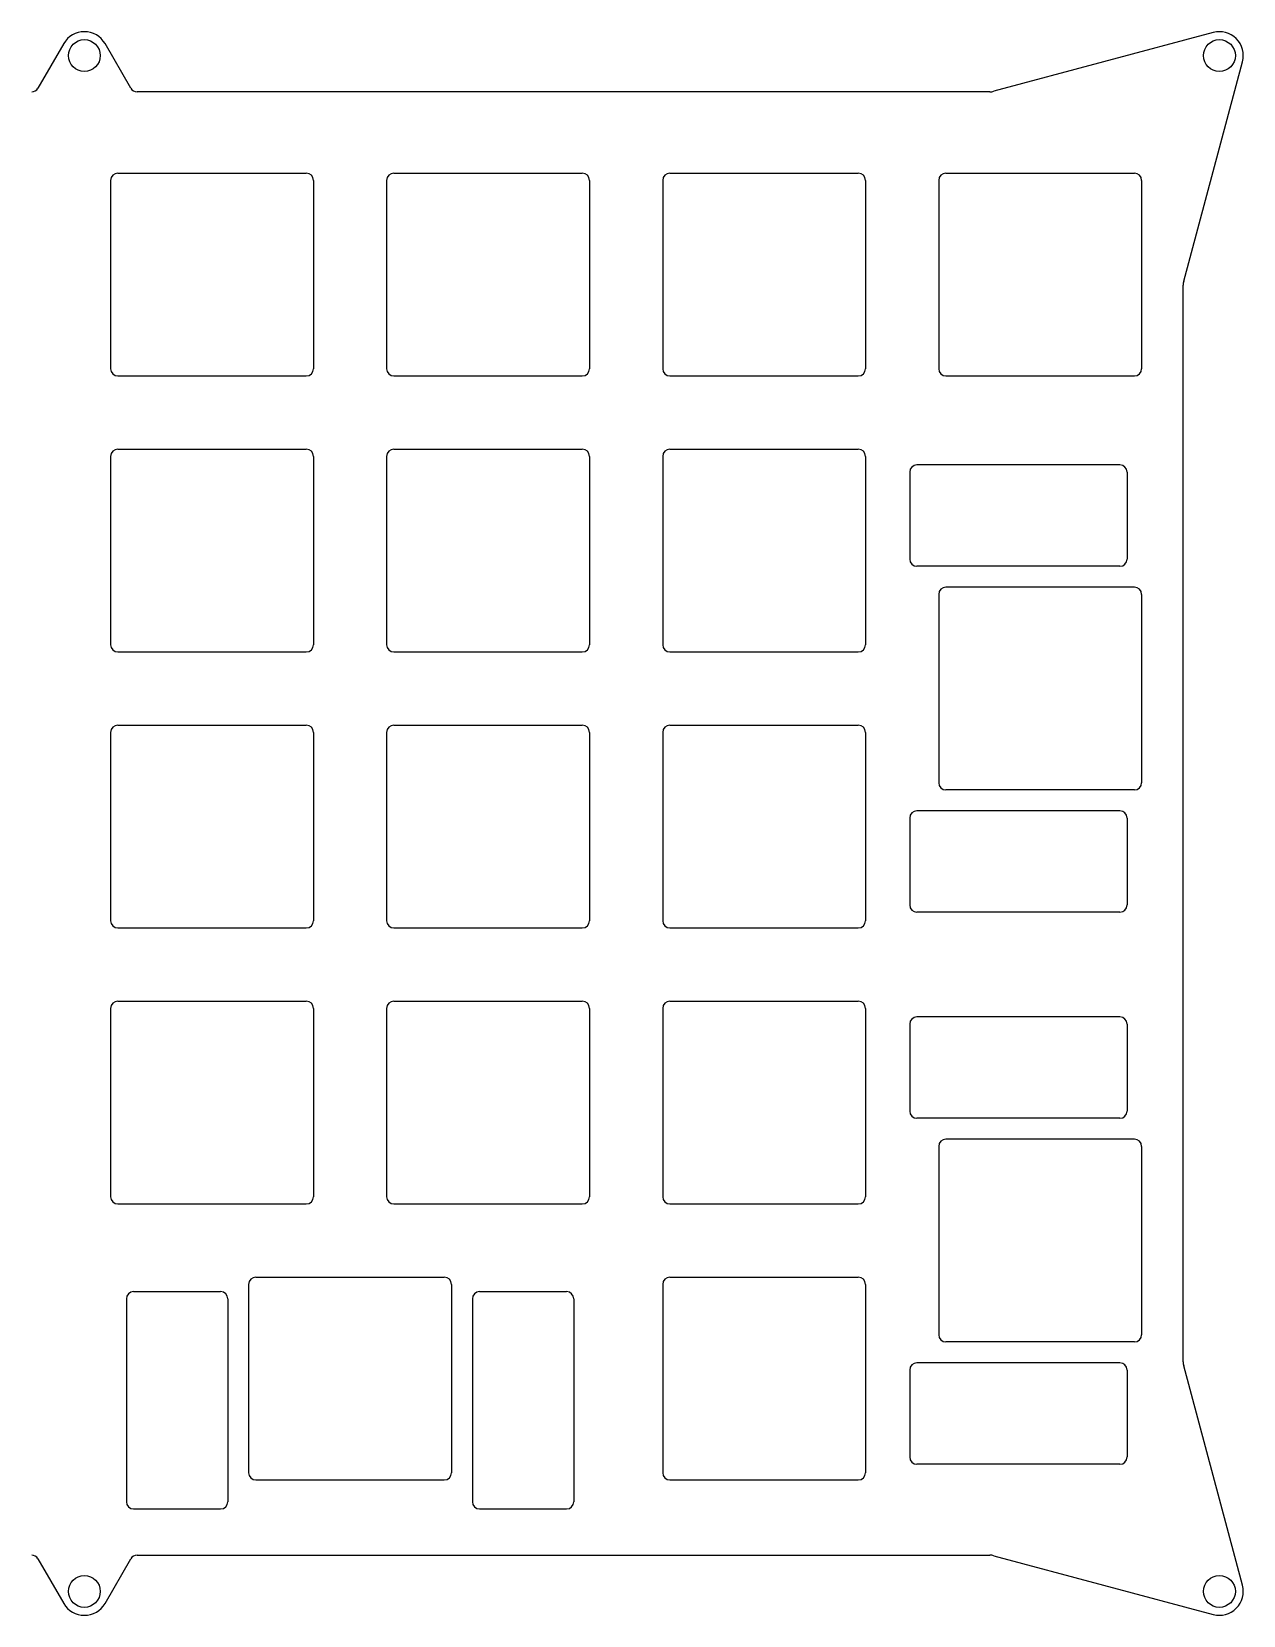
# Model space of a CAD drawing. Header units: millimetres. Extents: x -1 to 508, y -113 to 820.
# Drawn here: x 424.3 to 507.9, y 710.7 to 820 of the extents above; entities that cross this region are included whole.
import ezdxf

# ---------------------------------------------------------------- set-up
doc = ezdxf.new("R2010")
doc.units = ezdxf.units.MM
doc.header["$MEASUREMENT"] = 0
doc.layers.get('0').update_dxf_attribs({"linetype": 'CONTINUOUS'})

msp = doc.modelspace()

# ---------------------------------------------------------------- linework, layer by layer
at = {"linetype": 'Continuous'}
for p, q in [((505.83229, 819.95055), (490.68127, 815.89084)), ((426.49765, 819.18177), (424.7223, 816.10677)), ((431.13089, 816.10677), (429.35553, 819.18177)), ((503.79325, 802.77841), (507.84328, 817.93236)), ((490.42246, 815.85677), (431.5639, 815.85677)), ((503.75935, 728.19096), (503.75935, 802.52021)), ((507.85312, 712.78112), (503.79342, 727.93214)), ((431.5639, 714.85407), (490.42246, 714.85407)), ((424.7223, 714.60407), (426.49765, 711.52907)), ((429.35553, 711.52907), (431.13089, 714.60407)), ((490.68127, 714.82), (505.83229, 710.76029))]:
    msp.add_line(p, q, dxfattribs=at)
for p, q in [((430.23815, 810.245), (443.23815, 810.245)), ((449.28815, 810.245), (462.28815, 810.245)), ((468.33815, 810.245), (481.33815, 810.245)), ((487.38815, 810.245), (500.38815, 810.245)), ((429.73815, 809.745), (429.73815, 796.745)), ((443.73815, 809.745), (443.73815, 796.745)), ((448.78815, 809.745), (448.78815, 796.745)), ((462.78815, 809.745), (462.78815, 796.745)), ((467.83815, 809.745), (467.83815, 796.745)), ((481.83815, 809.745), (481.83815, 796.745)), ((486.88815, 809.745), (486.88815, 796.745)), ((500.88815, 809.745), (500.88815, 796.745)), ((430.23815, 796.245), (443.23815, 796.245)), ((449.28815, 796.245), (462.28815, 796.245)), ((468.33815, 796.245), (481.33815, 796.245)), ((487.38815, 796.245), (500.38815, 796.245)), ((429.73815, 790.695), (429.73815, 777.695)), ((430.23815, 791.195), (443.23815, 791.195)), ((443.73815, 790.695), (443.73815, 777.695)), ((448.78815, 790.695), (448.78815, 777.695)), ((449.28815, 791.195), (462.28815, 791.195)), ((462.78815, 790.695), (462.78815, 777.695)), ((467.83815, 790.695), (467.83815, 777.695)), ((468.33815, 791.195), (481.33815, 791.195)), ((481.83815, 790.695), (481.83815, 777.695)), ((484.88815, 789.608), (484.88815, 783.608)), ((499.38815, 790.108), (485.38815, 790.108)), ((499.88815, 789.608), (499.88815, 783.608)), ((499.38815, 783.108), (485.38815, 783.108)), ((500.38815, 781.67), (487.38815, 781.67)), ((486.88815, 781.17), (486.88815, 768.17)), ((500.88815, 781.17), (500.88815, 768.17)), ((430.23815, 777.195), (443.23815, 777.195)), ((449.28815, 777.195), (462.28815, 777.195)), ((468.33815, 777.195), (481.33815, 777.195)), ((430.23815, 772.145), (443.23815, 772.145)), ((449.28815, 772.145), (462.28815, 772.145)), ((468.33815, 772.145), (481.33815, 772.145)), ((429.73815, 771.645), (429.73815, 758.645)), ((443.73815, 771.645), (443.73815, 758.645)), ((448.78815, 771.645), (448.78815, 758.645)), ((462.78815, 771.645), (462.78815, 758.645)), ((467.83815, 771.645), (467.83815, 758.645)), ((481.83815, 771.645), (481.83815, 758.645)), ((500.38815, 767.67), (487.38815, 767.67)), ((499.38815, 766.232), (485.38815, 766.232)), ((484.88815, 765.732), (484.88815, 759.732)), ((499.88815, 765.732), (499.88815, 759.732)), ((499.38815, 759.232), (485.38815, 759.232)), ((430.23815, 758.145), (443.23815, 758.145)), ((449.28815, 758.145), (462.28815, 758.145)), ((468.33815, 758.145), (481.33815, 758.145)), ((429.73815, 752.595), (429.73815, 739.595)), ((430.23815, 753.095), (443.23815, 753.095)), ((443.73815, 752.595), (443.73815, 739.595)), ((448.78815, 752.595), (448.78815, 739.595)), ((449.28815, 753.095), (462.28815, 753.095)), ((462.78815, 752.595), (462.78815, 739.595)), ((467.83815, 752.595), (467.83815, 739.595)), ((468.33815, 753.095), (481.33815, 753.095)), ((481.83815, 752.595), (481.83815, 739.595)), ((484.88815, 751.508), (484.88815, 745.508)), ((499.38815, 752.008), (485.38815, 752.008)), ((499.88815, 751.508), (499.88815, 745.508)), ((499.38815, 745.008), (485.38815, 745.008)), ((500.38815, 743.57), (487.38815, 743.57)), ((486.88815, 743.07), (486.88815, 730.07)), ((500.88815, 743.07), (500.88815, 730.07)), ((430.23815, 739.095), (443.23815, 739.095)), ((449.28815, 739.095), (462.28815, 739.095)), ((468.33815, 739.095), (481.33815, 739.095)), ((439.26315, 733.545), (439.26315, 720.545)), ((439.76315, 734.045), (452.76315, 734.045)), ((453.26315, 733.545), (453.26315, 720.545)), ((467.83815, 733.545), (467.83815, 720.545)), ((468.33815, 734.045), (481.33815, 734.045)), ((481.83815, 733.545), (481.83815, 720.545)), ((430.82515, 732.545), (430.82515, 718.545)), ((431.32515, 733.045), (437.32515, 733.045)), ((437.82515, 732.545), (437.82515, 718.545)), ((454.70115, 732.545), (454.70115, 718.545)), ((455.20115, 733.045), (461.20115, 733.045)), ((461.70115, 732.545), (461.70115, 718.545)), ((500.38815, 729.57), (487.38815, 729.57)), ((499.38815, 728.132), (485.38815, 728.132)), ((484.88815, 727.632), (484.88815, 721.632)), ((499.88815, 727.632), (499.88815, 721.632)), ((499.38815, 721.132), (485.38815, 721.132)), ((439.76315, 720.045), (452.76315, 720.045)), ((468.33815, 720.045), (481.33815, 720.045)), ((431.32515, 718.045), (437.32515, 718.045)), ((455.20115, 718.045), (461.20115, 718.045))]:
    msp.add_line(p, q)
for centre in [(427.92659, 818.35677), (506.25935, 818.35677), (427.92659, 712.35407), (506.25935, 712.35407)]:
    msp.add_circle(centre, 1.1, dxfattribs=at)
for centre, radius, start, end in [((427.92659, 818.35677), 1.65, 30, 150), ((506.26328, 818.36899), 1.63923, 344.5518594, 105.2433035), ((424.28929, 816.35677), 0.5, 270, 330), ((431.5639, 816.35677), 0.5, 210, 270), ((490.42246, 816.85677), 1, 270, 285), ((504.75935, 802.52021), 1, 165.0368963, 180), ((504.75935, 728.19096), 1, 180, 195), ((424.28929, 714.35407), 0.5, 30, 90), ((431.5639, 714.35407), 0.5, 90, 150), ((490.42246, 713.85407), 1, 75, 90), ((506.25935, 712.35407), 1.65, 255, 15), ((427.92659, 712.35407), 1.65, 210, 330)]:
    msp.add_arc(centre, radius, start, end, dxfattribs=at)
for centre, start, end in [((430.23815, 809.745), 90, 180), ((443.23815, 809.745), 0, 90), ((449.28815, 809.745), 90, 180), ((462.28815, 809.745), 0, 90), ((468.33815, 809.745), 90, 180), ((481.33815, 809.745), 0, 90), ((487.38815, 809.745), 90, 180), ((500.38815, 809.745), 0, 90), ((430.23815, 796.745), 180, 270), ((443.23815, 796.745), 270, 0), ((449.28815, 796.745), 180, 270), ((462.28815, 796.745), 270, 0), ((468.33815, 796.745), 180, 270), ((481.33815, 796.745), 270, 0), ((487.38815, 796.745), 180, 270), ((500.38815, 796.745), 270, 0), ((430.23815, 790.695), 90, 180), ((443.23815, 790.695), 0, 90), ((449.28815, 790.695), 90, 180), ((462.28815, 790.695), 0, 90), ((468.33815, 790.695), 90, 180), ((481.33815, 790.695), 0, 90), ((485.38815, 789.608), 90, 180), ((499.38815, 789.608), 0, 90), ((485.38815, 783.608), 180, 270), ((499.38815, 783.608), 270, 0), ((487.38815, 781.17), 90, 180), ((500.38815, 781.17), 0, 90), ((430.23815, 777.695), 180, 270), ((443.23815, 777.695), 270, 0), ((449.28815, 777.695), 180, 270), ((462.28815, 777.695), 270, 0), ((468.33815, 777.695), 180, 270), ((481.33815, 777.695), 270, 0), ((430.23815, 771.645), 90, 180), ((443.23815, 771.645), 0, 90), ((449.28815, 771.645), 90, 180), ((462.28815, 771.645), 0, 90), ((468.33815, 771.645), 90, 180), ((481.33815, 771.645), 0, 90), ((487.38815, 768.17), 180, 270), ((500.38815, 768.17), 270, 0), ((485.38815, 765.732), 90, 180), ((499.38815, 765.732), 0, 90), ((485.38815, 759.732), 180, 270), ((499.38815, 759.732), 270, 0), ((430.23815, 758.645), 180, 270), ((443.23815, 758.645), 270, 0), ((449.28815, 758.645), 180, 270), ((462.28815, 758.645), 270, 0), ((468.33815, 758.645), 180, 270), ((481.33815, 758.645), 270, 0), ((430.23815, 752.595), 90, 180), ((443.23815, 752.595), 0, 90), ((449.28815, 752.595), 90, 180), ((462.28815, 752.595), 0, 90), ((468.33815, 752.595), 90, 180), ((481.33815, 752.595), 0, 90), ((485.38815, 751.508), 90, 180), ((499.38815, 751.508), 0, 90), ((485.38815, 745.508), 180, 270), ((499.38815, 745.508), 270, 0), ((487.38815, 743.07), 90, 180), ((500.38815, 743.07), 0, 90), ((430.23815, 739.595), 180, 270), ((443.23815, 739.595), 270, 0), ((449.28815, 739.595), 180, 270), ((462.28815, 739.595), 270, 0), ((468.33815, 739.595), 180, 270), ((481.33815, 739.595), 270, 0), ((439.76315, 733.545), 90, 180), ((452.76315, 733.545), 0, 90), ((468.33815, 733.545), 90, 180), ((481.33815, 733.545), 0, 90), ((431.32515, 732.545), 90, 180), ((437.32515, 732.545), 0, 90), ((455.20115, 732.545), 90, 180), ((461.20115, 732.545), 0, 90), ((487.38815, 730.07), 180, 270), ((500.38815, 730.07), 270, 0), ((485.38815, 727.632), 90, 180), ((499.38815, 727.632), 0, 90), ((485.38815, 721.632), 180, 270), ((499.38815, 721.632), 270, 0), ((439.76315, 720.545), 180, 270), ((452.76315, 720.545), 270, 0), ((468.33815, 720.545), 180, 270), ((481.33815, 720.545), 270, 0), ((431.32515, 718.545), 180, 270), ((437.32515, 718.545), 270, 0), ((455.20115, 718.545), 180, 270), ((461.20115, 718.545), 270, 0)]:
    msp.add_arc(centre, 0.5, start, end)

doc.saveas('drawing.dxf')
